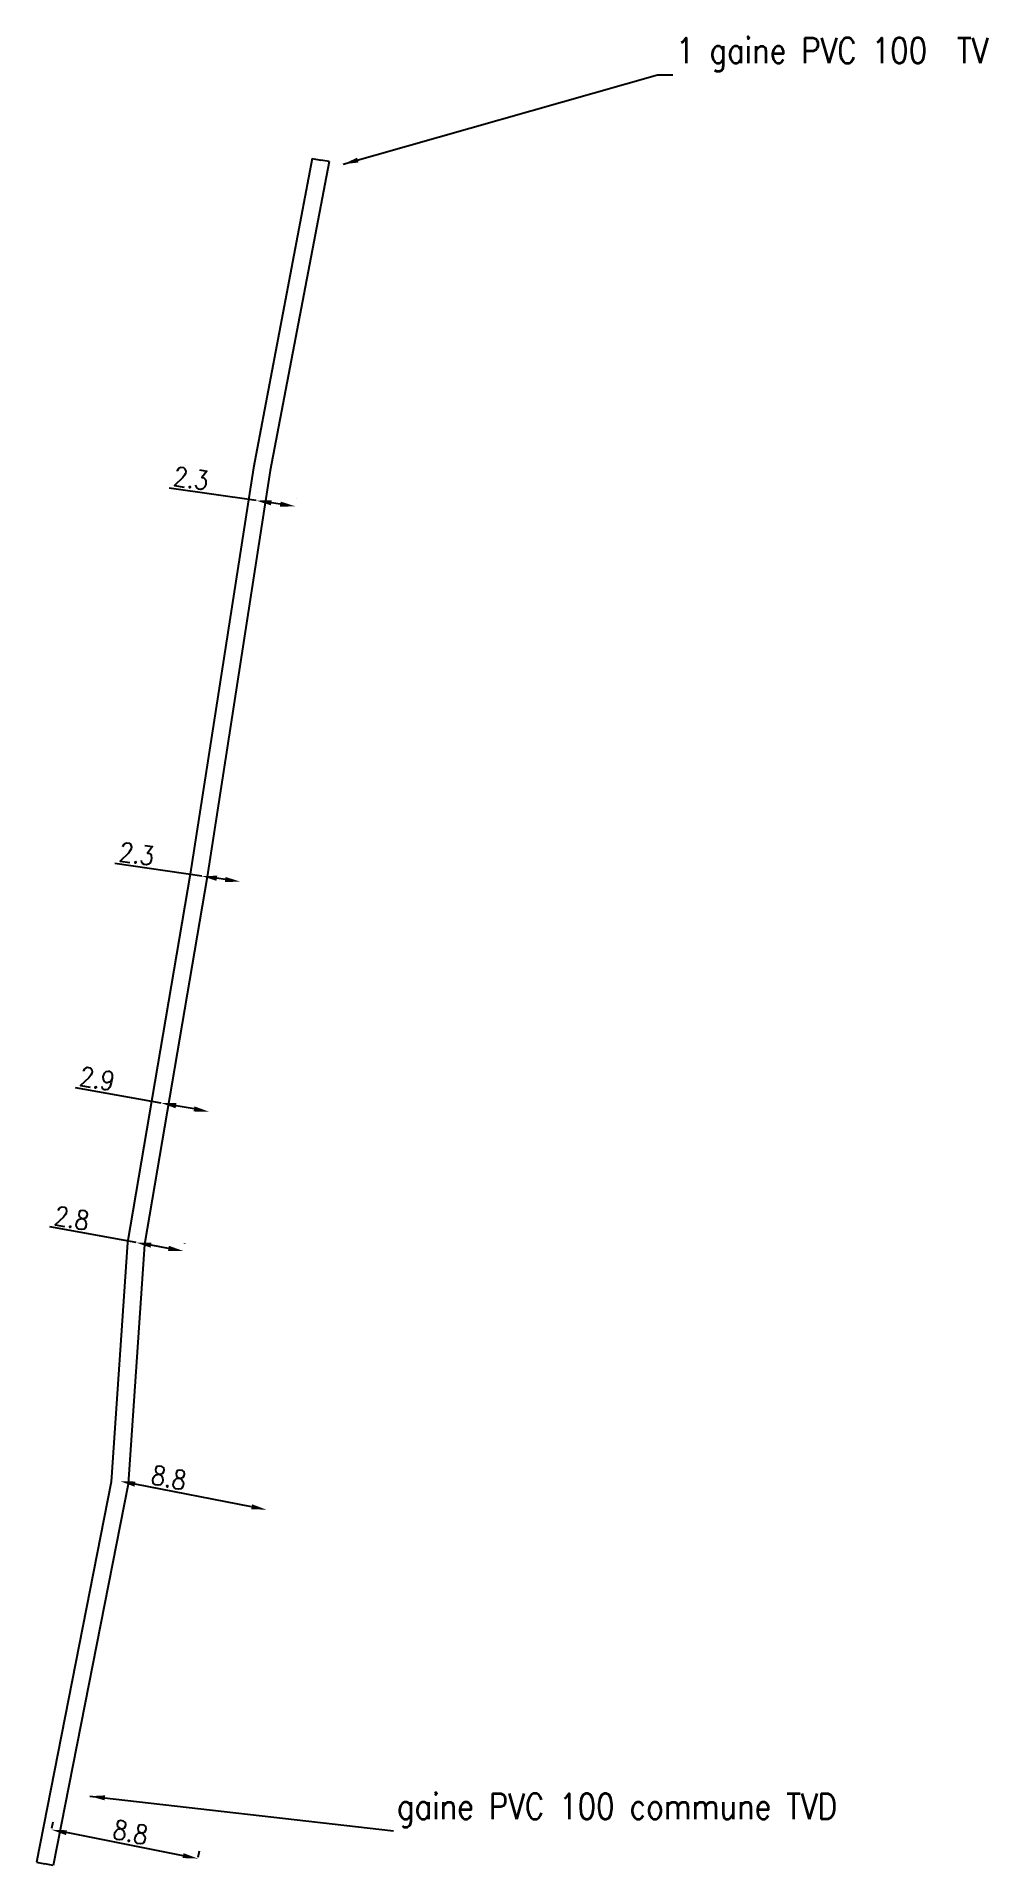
# Model space of a CAD drawing. Header units: millimetres. Extents: x 185116 to 185972, y 126995 to 127892.
# Drawn here: x 185116.5 to 185172.5, y 127000 to 127107.8 of the extents above; entities that cross this region are included whole.
import ezdxf

# ---------------------------------------------------------------- set-up
doc = ezdxf.new("R2010")
doc.units = ezdxf.units.MM
doc.header["$PDMODE"] = 34
doc.layers.get('Defpoints').update_dxf_attribs({"linetype": 'CONTINUOUS'})
doc.layers.add('E_100', color=3, linetype='CONTINUOUS')
doc.layers.add('E_400', color=7, linetype='CONTINUOUS')
doc.styles.get("Standard").update_dxf_attribs({"font": 'romans.shx', "width": 0.85})
doc.dimstyles.get("Standard").update_dxf_attribs({"dimtxt": 1.5, "dimasz": 1.2, "dimexe": 0.625, "dimexo": 0.625, "dimgap": 0.25, "dimtad": 1, "dimdec": 1, "dimzin": 0, "dimdsep": 46, "dimtxsty": 'Standard', "dimcen": -0.5, "dimadec": 0, "dimazin": 0, "dimtfac": 1, "dimtdec": 1, "dimtmove": 0, "dimatfit": 3, "dimfxl": 0, "dimtolj": 1, "dimtzin": 0, "dimarcsym": 0})

msp = doc.modelspace()

# ---------------------------------------------------------------- texts
at = {"layer": 'E_400', "char_height": 1.5, "attachment_point": 4}
for s, insert in [('\\A1;1 gaine PVC 100  TV', (185154.18, 127106.73)), ('\\A1;gaine PVC 100 commune TVD', (185137.72, 127003.2))]:
    msp.add_mtext(s, dxfattribs=dict(at, insert=insert))

# ---------------------------------------------------------------- blocks, each defined once
blk = doc.blocks.new('*D7')
at = {"layer": 'Defpoints', "color": 0, "linetype": 'Continuous', "transparency": 16777216}
for p in [(185117.36, 127002.07), (185117.28, 127001.7), (185125.92, 127000)]:
    blk.add_point(p, dxfattribs=at)
at = {"layer": 'E_100', "color": 0, "linetype": 'Continuous', "lineweight": -2, "transparency": 16777216}
for p, q in [((185117.37, 127002.16), (185117.45, 127002.53)), ((185125.11, 127000.54), (185118.24, 127001.9)), ((185126.01, 127000.46), (185126.08, 127000.83))]:
    blk.add_line(p, q, dxfattribs=at)
at = {"layer": 'E_100', "color": 0, "linetype": 'Continuous', "transparency": 16777216}
for points in [[(185118.27, 127002.04), (185118.21, 127001.75), (185117.36, 127002.07)], [(185125.14, 127000.69), (185125.08, 127000.4), (185125.99, 127000.37)]]:
    blk.add_solid(points, dxfattribs=at)
at = {"layer": 'E_100', "color": 0, "linetype": 'Continuous', "transparency": 16777216, "insert": (185122.02, 127001.92), "char_height": 1.125, "attachment_point": 5, "rotation": 348.866}
blk.add_mtext('\\A1;8.8', dxfattribs=at)
blk = doc.blocks.new('*D8')
at = {"layer": 'Defpoints', "color": 0, "linetype": 'Continuous', "transparency": 16777216}
for p in [(185121.4, 127022.62), (185121.4, 127022.62), (185130.04, 127020.94)]:
    blk.add_point(p, dxfattribs=at)
at = {"layer": 'E_100', "color": 0, "linetype": 'Continuous', "lineweight": -2, "transparency": 16777216}
blk.add_line((185129.15, 127021.11), (185122.28, 127022.45), dxfattribs=at)
at = {"layer": 'E_100', "color": 0, "linetype": 'Continuous', "transparency": 16777216}
for points in [[(185122.31, 127022.6), (185122.25, 127022.3), (185121.4, 127022.62)], [(185129.18, 127021.26), (185129.13, 127020.97), (185130.04, 127020.94)]]:
    blk.add_solid(points, dxfattribs=at)
at = {"layer": 'E_100', "color": 0, "linetype": 'Continuous', "transparency": 16777216, "insert": (185124.28, 127022.83), "char_height": 1.125, "attachment_point": 5, "rotation": 348.9952}
blk.add_mtext('\\A1;8.8', dxfattribs=at)
blk = doc.blocks.new('*D9')
at = {"layer": 'Defpoints', "color": 0, "linetype": 'Continuous', "transparency": 16777216}
for p in [(185129.42, 127080.44), (185129.42, 127080.44), (185131.74, 127080.1)]:
    blk.add_point(p, dxfattribs=at)
at = {"layer": 'E_100', "color": 0, "linetype": 'Continuous', "lineweight": -2, "transparency": 16777216}
for p, q in [((185129.42, 127080.44), (185124.3, 127081.18)), ((185129.49, 127080.9), (185129.49, 127080.9)), ((185130.84, 127080.23), (185130.32, 127080.31)), ((185131.8, 127080.57), (185131.8, 127080.57))]:
    blk.add_line(p, q, dxfattribs=at)
at = {"layer": 'E_100', "color": 0, "linetype": 'Continuous', "transparency": 16777216}
for points in [[(185130.34, 127080.46), (185130.29, 127080.16), (185129.42, 127080.44)], [(185130.87, 127080.38), (185130.82, 127080.08), (185131.74, 127080.1)]]:
    blk.add_solid(points, dxfattribs=at)
at = {"layer": 'E_100', "color": 0, "linetype": 'Continuous', "transparency": 16777216, "insert": (185125.59, 127081.75), "char_height": 1.125, "attachment_point": 5, "rotation": 351.7501}
blk.add_mtext('\\A1;2.3', dxfattribs=at)
blk = doc.blocks.new('*D10')
at = {"layer": 'Defpoints', "color": 0, "linetype": 'Continuous', "transparency": 16777216}
for p in [(185123.82, 127044.92), (185123.82, 127044.92), (185126.64, 127044.41)]:
    blk.add_point(p, dxfattribs=at)
at = {"layer": 'E_100', "color": 0, "linetype": 'Continuous', "lineweight": -2, "transparency": 16777216}
for p, q in [((185123.82, 127044.92), (185118.77, 127045.82)), ((185125.76, 127044.57), (185124.7, 127044.76))]:
    blk.add_line(p, q, dxfattribs=at)
at = {"layer": 'E_100', "color": 0, "linetype": 'Continuous', "transparency": 16777216}
for points in [[(185124.73, 127044.91), (185124.67, 127044.61), (185123.82, 127044.92)], [(185125.79, 127044.72), (185125.73, 127044.42), (185126.64, 127044.41)]]:
    blk.add_solid(points, dxfattribs=at)
at = {"layer": 'E_100', "color": 0, "linetype": 'Continuous', "transparency": 16777216, "insert": (185120.05, 127046.35), "char_height": 1.125, "attachment_point": 5, "rotation": 349.8299}
blk.add_mtext('\\A1;2.9', dxfattribs=at)
blk = doc.blocks.new('*D11')
at = {"layer": 'Defpoints', "color": 0, "linetype": 'Continuous', "transparency": 16777216}
for p in [(185126.21, 127058.3), (185126.21, 127058.3), (185128.49, 127057.97)]:
    blk.add_point(p, dxfattribs=at)
at = {"layer": 'E_100', "color": 0, "linetype": 'Continuous', "lineweight": -2, "transparency": 16777216}
for p, q in [((185126.21, 127058.3), (185121.09, 127059.04)), ((185127.6, 127058.1), (185127.11, 127058.17))]:
    blk.add_line(p, q, dxfattribs=at)
at = {"layer": 'E_100', "color": 0, "linetype": 'Continuous', "transparency": 16777216}
for points in [[(185127.13, 127058.32), (185127.08, 127058.02), (185126.21, 127058.3)], [(185127.62, 127058.25), (185127.58, 127057.95), (185128.49, 127057.97)]]:
    blk.add_solid(points, dxfattribs=at)
at = {"layer": 'E_100', "color": 0, "linetype": 'Continuous', "transparency": 16777216, "insert": (185122.38, 127059.61), "char_height": 1.125, "attachment_point": 5, "rotation": 351.7501}
blk.add_mtext('\\A1;2.3', dxfattribs=at)
blk = doc.blocks.new('*D12')
at = {"layer": 'Defpoints', "color": 0, "linetype": 'Continuous', "transparency": 16777216}
for p in [(185122.34, 127036.69), (185122.34, 127036.68), (185125.14, 127036.18)]:
    blk.add_point(p, dxfattribs=at)
at = {"layer": 'E_100', "color": 0, "linetype": 'Continuous', "lineweight": -2, "transparency": 16777216}
for p, q in [((185122.34, 127036.69), (185117.25, 127037.61)), ((185122.42, 127037.14), (185122.42, 127037.15)), ((185124.26, 127036.35), (185123.23, 127036.53)), ((185125.22, 127036.64), (185125.22, 127036.65))]:
    blk.add_line(p, q, dxfattribs=at)
at = {"layer": 'E_100', "color": 0, "linetype": 'Continuous', "transparency": 16777216}
for points in [[(185123.25, 127036.68), (185123.2, 127036.39), (185122.34, 127036.69)], [(185124.28, 127036.5), (185124.23, 127036.2), (185125.14, 127036.19)]]:
    blk.add_solid(points, dxfattribs=at)
at = {"layer": 'E_100', "color": 0, "linetype": 'Continuous', "transparency": 16777216, "insert": (185118.55, 127038.13), "char_height": 1.125, "attachment_point": 5, "rotation": 349.8299}
blk.add_mtext('\\A1;2.8', dxfattribs=at)

# ---------------------------------------------------------------- dimensions: what is measured, and where the dimension line sits
at = {"layer": 'E_100', "linetype": 'Continuous'}
for base, p1, p2, angle, picture, middle in [((185129.42, 127080.44), (185131.74, 127080.1), (185129.42, 127080.44), 171.7501, '*D9', (185125.48, 127081.01)), ((185126.21, 127058.3), (185128.49, 127057.97), (185126.21, 127058.3), 171.7501, '*D11', (185122.27, 127058.87)), ((185123.82, 127044.92), (185126.64, 127044.41), (185123.82, 127044.92), 169.8299, '*D10', (185119.92, 127045.62)), ((185122.34, 127036.69), (185125.14, 127036.18), (185122.34, 127036.68), 169.8299, '*D12', (185118.42, 127037.4)), ((185121.4, 127022.62), (185130.04, 127020.94), (185121.4, 127022.62), 168.9952, '*D8', (185124.13, 127022.09)), ((185117.36, 127002.07), (185125.92, 127000), (185117.28, 127001.7), 168.866, '*D7', (185121.87, 127001.18))]:
    dim = msp.add_linear_dim(base=base, p1=p1, p2=p2, angle=angle, dimstyle='Standard', override={"dimscale": 0.75}, dxfattribs=at)
    dim.commit()
    dim.dimension.update_dxf_attribs({"geometry": picture, "text_midpoint": middle, "dimtype": 161})

# ---------------------------------------------------------------- linework, layer by layer
at = {"layer": 'E_400', "color": 7, "linetype": 'CONTINUOUS'}
for p, q in [((185132.73, 127100.61), (185129.27, 127082.38)), ((185133.72, 127100.43), (185130.25, 127082.21)), ((185132.73, 127100.61), (185133.23, 127100.52)), ((185133.72, 127100.43), (185133.23, 127100.52)), ((185129.27, 127082.38), (185125.54, 127058.41)), ((185130.25, 127082.21), (185126.53, 127058.25)), ((185125.54, 127058.41), (185121.84, 127036.7)), ((185126.53, 127058.25), (185122.83, 127036.58)), ((185121.84, 127036.7), (185120.88, 127022.58)), ((185122.83, 127036.58), (185121.87, 127022.45)), ((185120.88, 127022.58), (185116.48, 127000.16)), ((185121.87, 127022.45), (185117.46, 126999.97)), ((185116.48, 127000.16), (185116.97, 127000.06)), ((185117.46, 126999.97), (185116.97, 127000.06))]:
    msp.add_line(p, q, dxfattribs=at)

msp.set_redraw_order([(e.dxf.handle, doc.entitydb.next_handle()) for e in msp.query("TEXT MTEXT ATTDEF DIMENSION ARC_DIMENSION")])  # texts and dimensions are drawn at this point

# ---------------------------------------------------------------- leaders
at = {"layer": 'E_400', "linetype": 'Continuous'}
for points in [[(185134.55, 127100.27), (185153.09, 127105.54), (185153.99, 127105.54)], [(185119.61, 127004.05), (185137.53, 127002.01)]]:
    msp.add_leader(points, dimstyle='Standard', override={"dimscale": 0.75}, dxfattribs=at)

doc.saveas('drawing.dxf')
